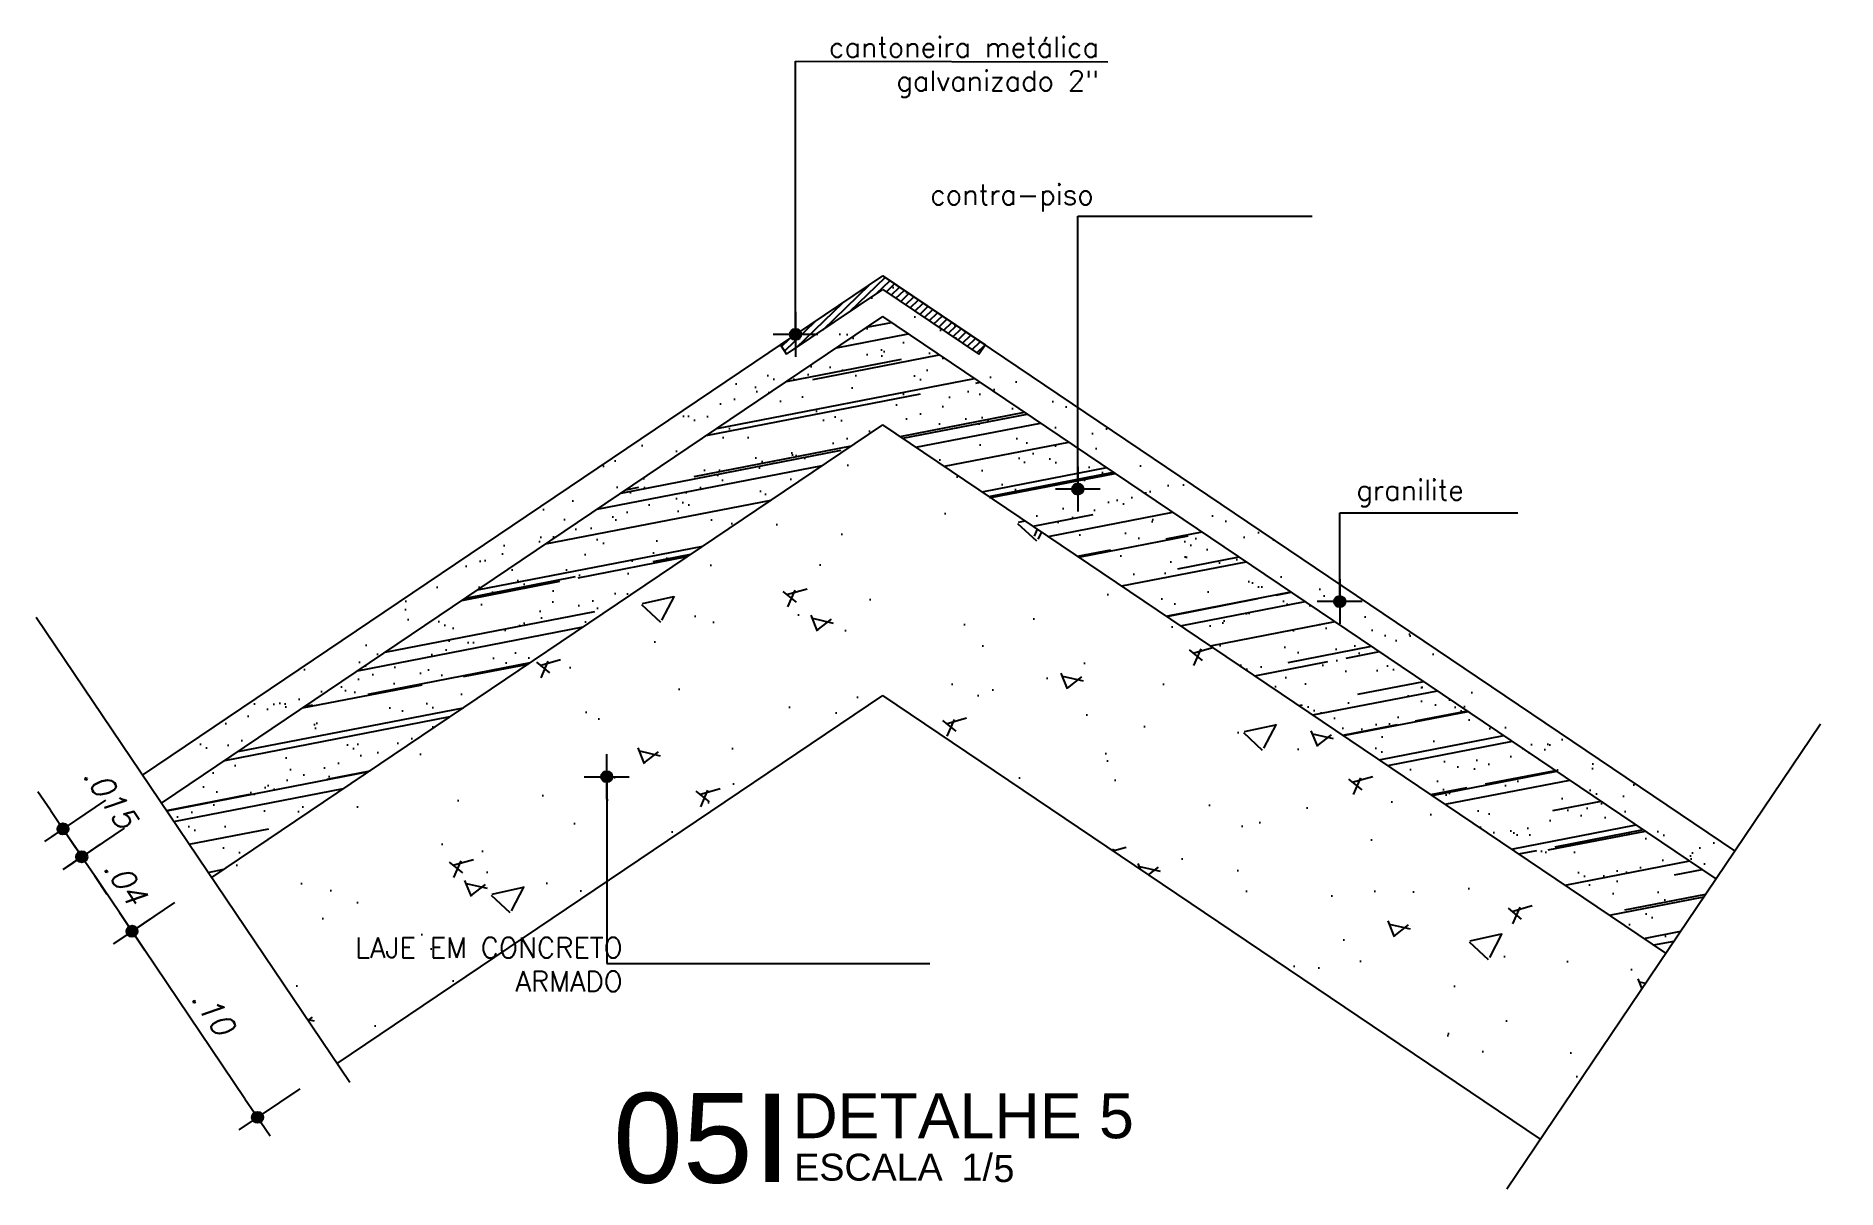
# Model space of a CAD drawing. Header units: millimetres. Extents: x 482 to 600, y -218 to -108.
# Drawn here: x 567.424 to 568.227, y -203.736 to -203.223 of the extents above; entities that cross this region are included whole.
import ezdxf
from ezdxf.enums import TextEntityAlignment as Align

# ---------------------------------------------------------------- set-up
doc = ezdxf.new("R2010")
doc.units = ezdxf.units.MM
doc.header["$LTSCALE"] = 2.5
doc.linetypes.add('TPP2', pattern=[1.6, 1, -0.2, 0, -0.2, 0, -0.2])
for name, color, linetype in [('AN_INDICAÇAO', 2, 'Continuous'), ('ARQ_VISTA3', 3, 'Continuous'), ('COTAS', 1, 'Continuous'), ('HACHURA', 254, 'Continuous'), ('INDCORTE', 4, 'Continuous'), ('PAREDE', 4, 'Continuous'), ('TXAMB', 2, 'Continuous')]:
    doc.layers.add(name, color=color, linetype=linetype)
doc.styles.add('AMB05', font='ROMANS.SHX', dxfattribs={"height": 0.12})
doc.styles.add('ARIAL', font='arial.ttf')
doc.styles.add('ARIAL 02', font='sanss___.ttf', dxfattribs={"height": 2})
doc.styles.add('ROMANS', font='romans', dxfattribs={"oblique": 15})
doc.dimstyles.new('Cota5', dxfattribs={"dimtxt": 0.01, "dimasz": 0.01, "dimexe": 0.01, "dimexo": 0.02, "dimgap": 0.005, "dimtad": 1, "dimzin": 4, "dimdsep": 46, "dimtxsty": 'ROMANS', "dimblk": 'bola', "dimcen": 0, "dimclrd": 256, "dimclre": 8, "dimclrt": 2, "dimadec": 0, "dimazin": 0, "dimtfac": 1, "dimtix": 1, "dimtmove": 2, "dimatfit": 3, "dimldrblk": 'bola', "dimfxl": 1, "dimtolj": 1, "dimtzin": 0, "dimarcsym": 0})

msp = doc.modelspace()

# ---------------------------------------------------------------- texts
at = {"layer": 'TXAMB', "char_height": 0.009, "attachment_point": 9, "style": 'AMB05'}
for s, insert in [('cantoneira metálica\\Pgalvanizado 2" ', (567.89791, -203.25025)), ('contra-piso', (567.89559, -203.30094)), ('granilite', (568.06042, -203.43257)), ('LAJE EM CONCRETO\\PARMADO', (567.68571, -203.64846))]:
    msp.add_mtext(s, dxfattribs=dict(at, insert=insert))

# ---------------------------------------------------------------- blocks, each defined once
blk = doc.blocks.new('bola')
blk.add_hatch(color=0).paths.add_polyline_path([(-0.25, 0, 1), (0.25, 0, 1)])
at = {"color": 0}
for p, q in [((0, 1), (0, 0.25)), ((-1, 0), (-0.25, 0)), ((0.25, 0), (1, 0)), ((0, -0.25), (0, -1))]:
    blk.add_line(p, q, dxfattribs=at)
blk.add_circle((0, 0), 0.25, dxfattribs=at)
blk = doc.blocks.new('*D124')
at = {"layer": 'COTAS', "color": 8, "lineweight": -2}
for p, q in [((567.48602, -203.60885), (567.45881, -203.62721)), ((567.54194, -203.69176), (567.51473, -203.71011))]:
    blk.add_line(p, q, dxfattribs=at)
at = {"layer": 'COTAS', "lineweight": -2}
blk.add_line((567.51743, -203.69623), (567.47269, -203.62991), dxfattribs=at)
at = {"layer": 'DEFPOINTS', "color": 0}
for p in [(567.5026, -203.59767), (567.4671, -203.62161), (567.55852, -203.68057)]:
    blk.add_point(p, dxfattribs=at)
at = {"layer": 'COTAS', "lineweight": -2, "xscale": 0.01, "yscale": 0.01, "zscale": 0.01}
for p, rotation in [((567.4671, -203.62161), 123.9999999999504), ((567.52302, -203.70452), 303.9999999999504)]:
    blk.add_blockref('bola', p, dxfattribs=dict(at, rotation=rotation))
at = {"layer": 'COTAS', "color": 2, "insert": (567.50335, -203.65747), "char_height": 0.01, "attachment_point": 5, "rotation": 304, "style": 'ROMANS'}
blk.add_mtext('\\A1;.10', dxfattribs=at)
blk = doc.blocks.new('*D125')
at = {"layer": 'COTAS', "color": 8, "lineweight": -2}
for p, q in [((567.46365, -203.57569), (567.43644, -203.59405)), ((567.48602, -203.60885), (567.45881, -203.62721))]:
    blk.add_line(p, q, dxfattribs=at)
at = {"layer": 'COTAS', "lineweight": -2}
blk.add_line((567.46151, -203.61332), (567.45032, -203.59674), dxfattribs=at)
at = {"layer": 'DEFPOINTS', "color": 0}
for p in [(567.48023, -203.56451), (567.44473, -203.58845), (567.5026, -203.59767)]:
    blk.add_point(p, dxfattribs=at)
at = {"layer": 'COTAS', "lineweight": -2, "xscale": 0.01, "yscale": 0.01, "zscale": 0.01}
for p, rotation in [((567.44473, -203.58845), 123.9999999999504), ((567.4671, -203.62161), 303.9999999999504)]:
    blk.add_blockref('bola', p, dxfattribs=dict(at, rotation=rotation))
at = {"layer": 'COTAS', "color": 2, "insert": (567.4642, -203.59944), "char_height": 0.01, "attachment_point": 5, "rotation": 304, "style": 'ROMANS'}
blk.add_mtext('\\A1;.04', dxfattribs=at)
blk = doc.blocks.new('*D126')
at = {"layer": 'COTAS', "lineweight": -2}
for p, q in [((567.43075, -203.56773), (567.42516, -203.55944)), ((567.44473, -203.58845), (567.43634, -203.57602)), ((567.45032, -203.59674), (567.45591, -203.60503))]:
    blk.add_line(p, q, dxfattribs=at)
at = {"layer": 'COTAS', "color": 8, "lineweight": -2}
for p, q in [((567.45526, -203.56326), (567.42805, -203.58161)), ((567.46365, -203.57569), (567.43644, -203.59405))]:
    blk.add_line(p, q, dxfattribs=at)
at = {"layer": 'DEFPOINTS', "color": 0}
for p in [(567.47184, -203.55207), (567.48023, -203.56451), (567.43634, -203.57602)]:
    blk.add_point(p, dxfattribs=at)
at = {"layer": 'COTAS', "lineweight": -2, "xscale": 0.01, "yscale": 0.01, "zscale": 0.01}
for p, rotation in [((567.43634, -203.57602), 303.9999999999504), ((567.44473, -203.58845), 123.9999999999504)]:
    blk.add_blockref('bola', p, dxfattribs=dict(at, rotation=rotation))
at = {"layer": 'COTAS', "color": 2, "insert": (567.45748, -203.56176), "char_height": 0.01, "attachment_point": 5, "rotation": 304, "style": 'ROMANS'}
blk.add_mtext('\\A1;.015', dxfattribs=at)
blk = doc.blocks.new('IND_INDICAÇÃO')
at = {"color": 8}
blk.add_lwpolyline([(0.01665, 0.00794, 0.0012, 0.0012, 0), (0.01665, 0.00006, 0.0008, 0.0008, 0)], format="xyseb", dxfattribs=at)
at = {"style": 'ARIAL 02'}
for s, p in [('ESCALA', (0.01862, 0.00019)), ('1/', (0.03353, 0.00019))]:
    blk.add_text(s, height=0.0024, dxfattribs=at).set_placement(p)
at = {"style": 'ARIAL', "flags": 4}
blk.add_attdef('NUMERO', text='', height=0.008, dxfattribs=at).set_placement((0.01491, 0.004), align=Align.MIDDLE_RIGHT)
for tag, height, p in [('NOME.DO.DESENHO', 0.004, (0.01845, 0.00597)), ('ESCALA', 0.0024, (0.03637, 0.00126))]:
    blk.add_attdef(tag, text='', height=height, dxfattribs=at).set_placement(p, align=Align.MIDDLE_LEFT)

# ---------------------------------------------------------------- dimensions: what is measured, and where the dimension line sits
at = {"layer": 'COTAS'}
dim = msp.add_linear_dim(base=(567.43634, -203.57602), p1=(567.48023, -203.56451), p2=(567.47184, -203.55207), angle=304, text='.015', dimstyle='Cota5', override={"dimfxl": 0.04, "dimfxlon": 1}, dxfattribs=at)
dim.commit()
dim.dimension.update_dxf_attribs({"geometry": '*D126', "text_midpoint": (567.45748, -203.56176), "dimtype": 160})
dim = msp.add_linear_dim(base=(567.44473, -203.58845), p1=(567.5026, -203.59767), p2=(567.48023, -203.56451), angle=304, dimstyle='Cota5', override={"dimfxl": 0.04, "dimfxlon": 1}, dxfattribs=at)
dim.commit()
dim.dimension.update_dxf_attribs({"geometry": '*D125', "text_midpoint": (567.4642, -203.59944)})
dim = msp.add_aligned_dim(p1=(567.55852, -203.68057), p2=(567.5026, -203.59767), distance=0.04282, dimstyle='Cota5', override={"dimfxl": 0.04, "dimfxlon": 1}, dxfattribs=at)
dim.commit()
dim.dimension.update_dxf_attribs({"geometry": '*D124', "text_midpoint": (567.50335, -203.65747)})

# ---------------------------------------------------------------- hatches: boundary and pattern name
at = {"layer": 'COTAS'}
h = msp.add_hatch(dxfattribs=at)
h.set_pattern_fill('AR-SAND', color=256, scale=0.0005, angle=11, style=0)
h.paths.add_polyline_path([(567.80156, -203.32967), (567.47184, -203.55207), (567.48023, -203.56451), (567.80156, -203.34777), (568.17283, -203.59819), (568.18122, -203.58575)])
h = msp.add_hatch(dxfattribs=at)
h.set_pattern_fill('_USER', color=256, scale=0.0025, angle=44, style=0, pattern_type=0)
h.set_pattern_definition([(44, (0, 0), (-0.001736645926, 0.001798349501), [])])
h.paths.add_polyline_path([(567.80156, -203.32967), (567.75597, -203.36043), (567.75876, -203.36457), (567.80156, -203.3357), (567.84437, -203.36457), (567.84716, -203.36043)])
h = msp.add_hatch(dxfattribs=at)
h.set_pattern_fill('AR-SAND', color=256, scale=0.0005, angle=11, style=0)
h.paths.add_polyline_path([(567.80156, -203.34777), (567.48023, -203.56451), (567.5026, -203.59767), (567.80156, -203.39601), (568.15047, -203.63135), (568.17283, -203.59819)])
h = msp.add_hatch(dxfattribs=at)
h.set_pattern_fill('AR-CONC', color=256, scale=0.0005, angle=-34, style=0)
h.set_pattern_definition([(16, (215.55575, 279.56158), (0.071062456, -0.057545237), [0.009525, -0.104775]), (321, (215.55575, 279.56158), (0.038809946, 0.089050337), [0.00762, -0.08382]), (66.451, (215.561675, 279.55679), (0.109872432, 0.031504555), [0.008095, -0.089045]), (12.1842, (215.56996, 279.58264), (0.10061247, -0.093220073), [0.0142875, -0.1571625]), (62.6356, (215.57834, 279.57487), (0.167587823, 0.03618516), [0.0121425, -0.1335675]), (317.184, (215.56996, 279.58264), (0.167587854, 0.036184874), [0.01143, -0.12573]), (347, (215.576935, 279.570274), (0.03425414, -0.084781961), [0.009525, -0.104775]), (292, (215.57693, 279.57027), (0.077116404, 0.059069744), [0.00762, -0.08382]), (37.4514, (215.57979, 279.56321), (0.111370485, -0.02571193), [0.008095, -0.089045]), (3.5, (215.555753, 279.561583), (0.024921573, 0.0341860896), [0, -0.082804, 0, -0.08509, 0, -0.0841375]), (333.5, (215.555753, 279.561583), (0.0557081387, 0.0228441897), [0, -0.048514, 0, -0.080899, 0, -0.0320675]), (293.5, (215.532274, 279.57742), (0.0546031124, -0.0402853213), [0, -0.03175, 0, -0.09906, 0, -0.131445]), (283.5, (215.521745, 279.58452), (0.068511485, -0.0308766353), [0, -0.041275, 0, -0.065786, 0, -0.093345])])
h.paths.add_polyline_path([(568.15047, -203.63135), (567.80406, -203.3977), (567.80406, -203.44583), (567.82982, -203.47159), (567.82629, -203.47512), (567.80156, -203.4504), (567.77684, -203.47512), (567.77331, -203.47159), (567.79906, -203.44583), (567.79906, -203.3977), (567.5026, -203.59767), (567.55852, -203.68057), (567.80156, -203.51664), (568.09455, -203.71426)])
at = {"layer": 'HACHURA'}
h = msp.add_hatch(dxfattribs=at)
h.set_pattern_fill('AR-RROOF', color=256, scale=0.00099, angle=11, style=0)
h.paths.add_polyline_path([(567.80156, -203.34777), (567.48023, -203.56451), (567.5026, -203.59767), (567.80156, -203.39601), (568.15047, -203.63135), (568.17283, -203.59819)])

# ---------------------------------------------------------------- linework, layer by layer
at = {"layer": 'ARQ_VISTA3'}
for p, q in [((567.47184, -203.55207), (567.80156, -203.32967)), ((568.18122, -203.58575), (567.80156, -203.32967)), ((567.48023, -203.56451), (567.80156, -203.34777)), ((568.17283, -203.59819), (567.80156, -203.34777)), ((567.5026, -203.59767), (567.80156, -203.39601)), ((568.15047, -203.63135), (567.80156, -203.39601)), ((567.55852, -203.68057), (567.80156, -203.51664)), ((568.09455, -203.71426), (567.80156, -203.51664))]:
    msp.add_line(p, q, dxfattribs=at)
at = {"layer": 'INDCORTE', "linetype": 'TPP2', "ltscale": 0.1}
for p, q in [((567.42433, -203.48163), (567.59618, -203.73641)), ((568.0796, -203.73641), (568.22671, -203.51832))]:
    msp.add_line(p, q, dxfattribs=at)
at = {"layer": 'PAREDE', "color": 2}
for p, q in [((567.75597, -203.36043), (567.80156, -203.32967)), ((567.80156, -203.32967), (567.84716, -203.36043)), ((567.75876, -203.36457), (567.80156, -203.3357)), ((567.80156, -203.3357), (567.84437, -203.36457)), ((567.75597, -203.36043), (567.75876, -203.36457)), ((567.84437, -203.36457), (567.84716, -203.36043))]:
    msp.add_line(p, q, dxfattribs=at)

# ---------------------------------------------------------------- block references
at = {"layer": 'AN_INDICAÇAO'}
ref = msp.add_blockref('IND_INDICAÇÃO', (567.66905, -203.73365), dxfattribs=dict(at, xscale=5, yscale=5, zscale=5))
ref.add_attrib('NUMERO', '05', dxfattribs={"layer": '0', "height": 0.04, "style": 'ARIAL'}).set_placement((567.74359, -203.71365), align=Align.MIDDLE_RIGHT)
ref.add_attrib('NOME.DO.DESENHO', 'DETALHE 5', dxfattribs={"layer": '0', "height": 0.02, "style": 'ARIAL'}).set_placement((567.76132, -203.70381), align=Align.MIDDLE_LEFT)
ref.add_attrib('ESCALA', '5', dxfattribs={"layer": '0', "height": 0.012, "style": 'ARIAL'}).set_placement((567.85091, -203.72733), align=Align.MIDDLE_LEFT)

msp.set_redraw_order([(e.dxf.handle, doc.entitydb.next_handle()) for e in msp.query("TEXT MTEXT ATTDEF DIMENSION ARC_DIMENSION")])  # texts and dimensions are drawn at this point

# ---------------------------------------------------------------- leaders
at = {"layer": 'COTAS'}
for points in [[(567.7627, -203.35573), (567.7627, -203.23407), (567.90188, -203.23429)], [(567.88847, -203.42467), (567.88847, -203.30301), (567.99295, -203.30301)], [(568.00517, -203.47472), (568.00517, -203.43521), (568.08453, -203.43521)], [(567.67859, -203.55275), (567.67859, -203.63602), (567.82259, -203.63602)]]:
    msp.add_leader(points, dimstyle='Cota5', override={"dimgap": 0.005, "dimtad": 0}, dxfattribs=at)

doc.saveas('drawing.dxf')
